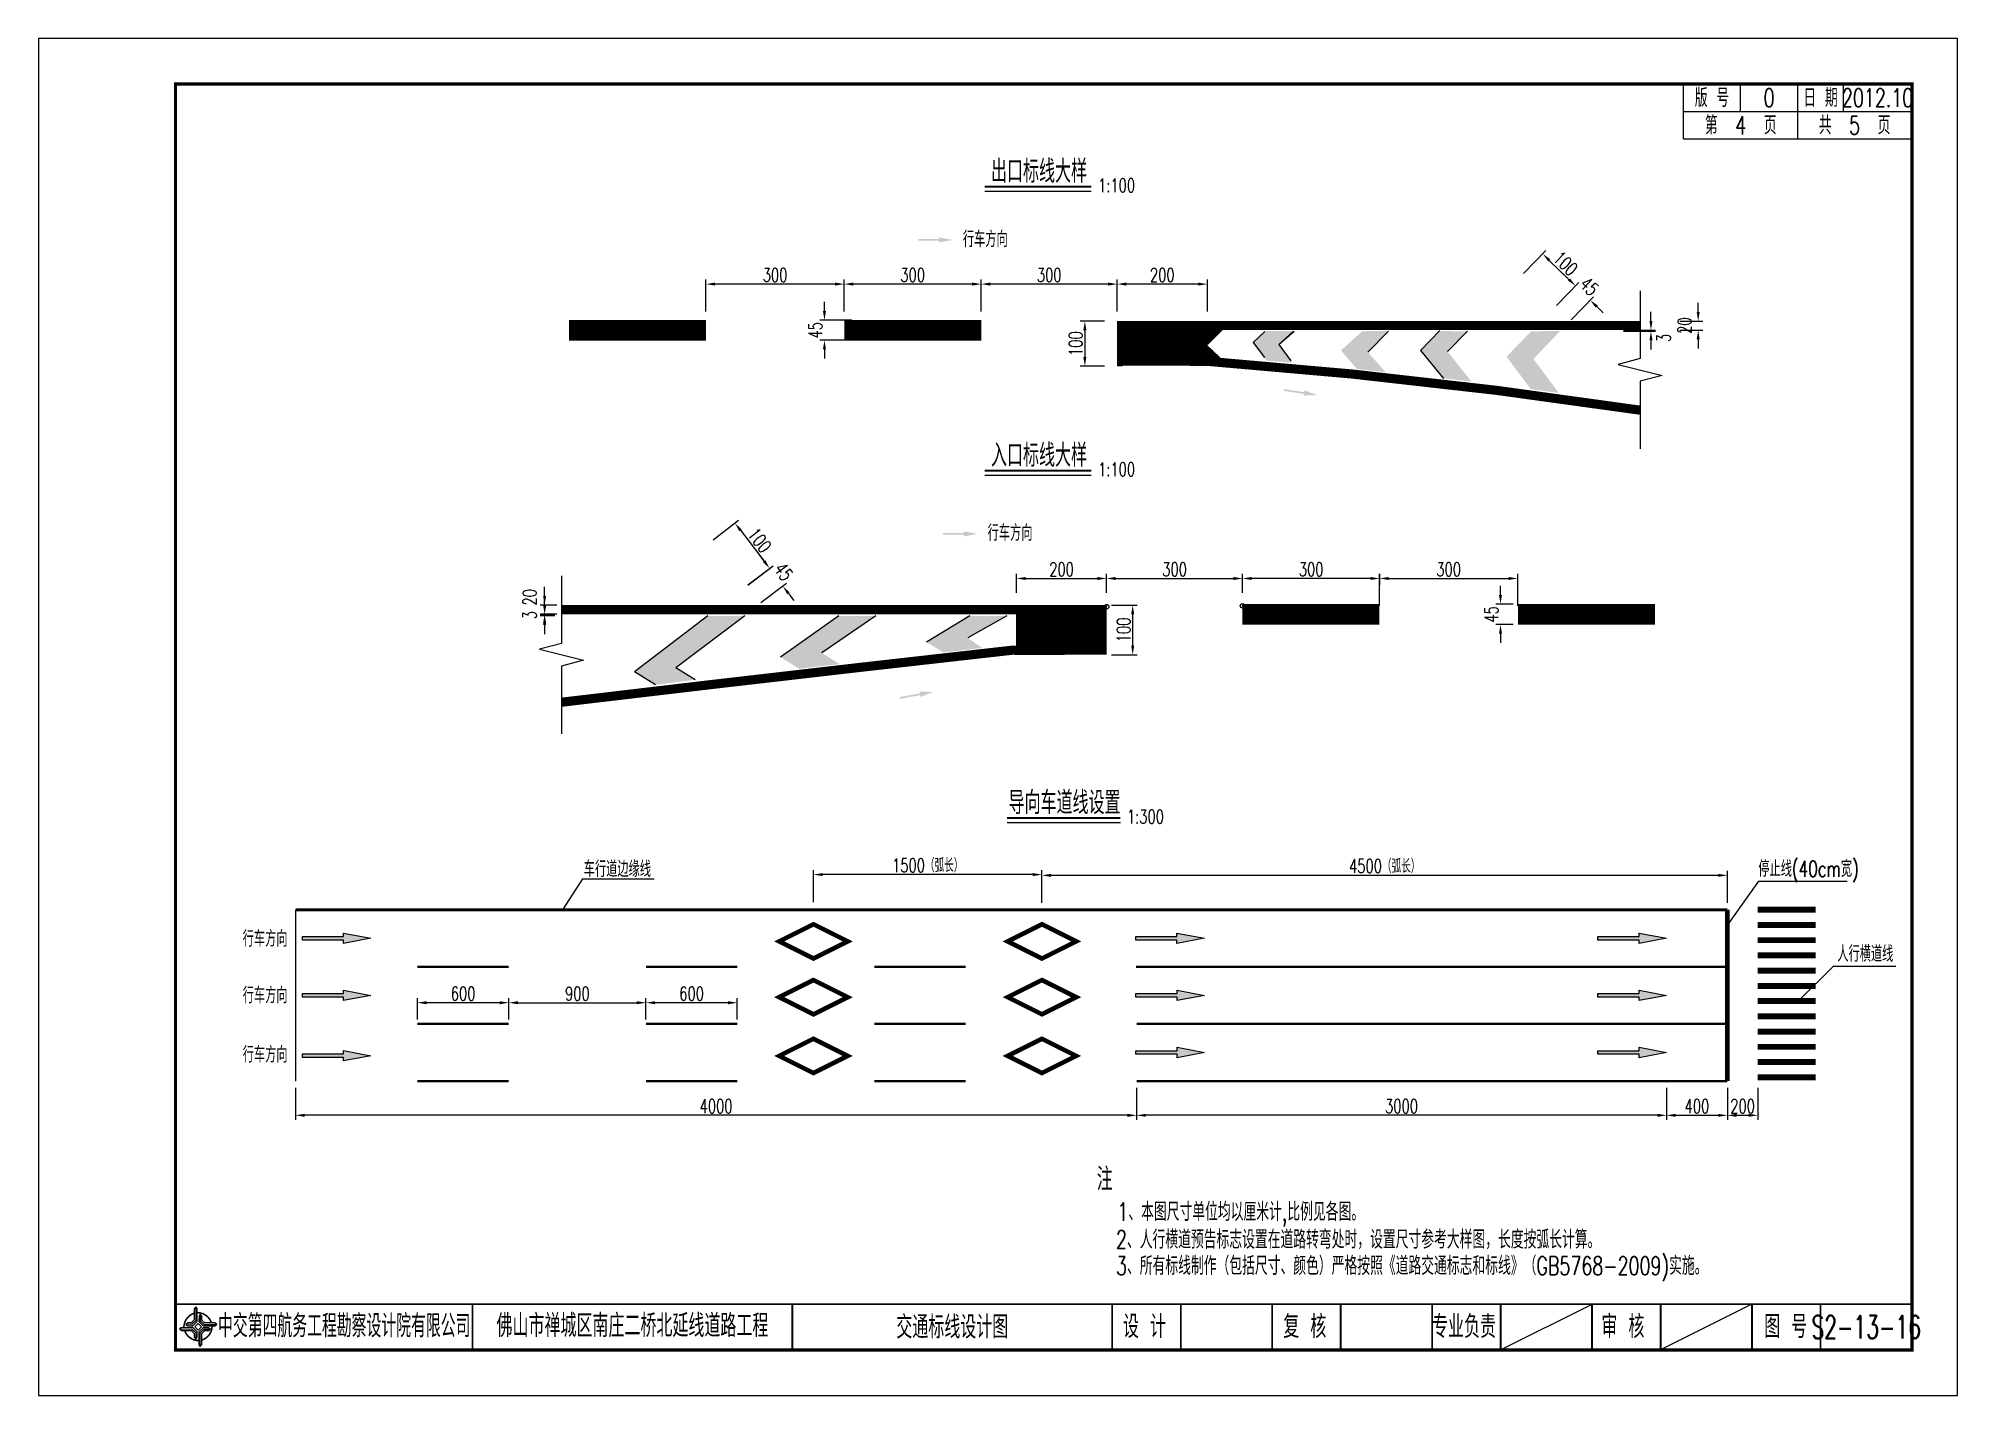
# Model space of a CAD drawing. Extents: x 2515 to 4615, y -2405 to -2108.
# Drawn here: x 3774.6 to 4194.6, y -2405.2 to -2108.2 of the extents above; entities that cross this region are included whole.
import ezdxf
from ezdxf.enums import TextEntityAlignment as Align

# ---------------------------------------------------------------- set-up
doc = ezdxf.new("R2010")
doc.units = 0
doc.header["$LTSCALE"] = 7
doc.header["$PDMODE"] = 32
doc.linetypes.add('ACAD_ISO03W100', pattern=[30, 12, -18])
doc.layers.get('0').update_dxf_attribs({"linetype": 'CONTINUOUS'})
doc.layers.get('Defpoints').update_dxf_attribs({"linetype": 'CONTINUOUS'})
for name, color, linetype in [('人行道线', 7, 'CONTINUOUS'), ('停止线', 134, 'CONTINUOUS'), ('同向车行道分界线', 134, 'ACAD_ISO03W100'), ('图框', 7, 'CONTINUOUS'), ('导向箭头', 134, 'CONTINUOUS'), ('导向箭头大样', 134, 'CONTINUOUS'), ('尺寸标注', 4, 'CONTINUOUS'), ('文字', 7, 'CONTINUOUS'), ('文字字符', 7, 'CONTINUOUS'), ('标注', 4, 'CONTINUOUS')]:
    doc.layers.add(name, color=color, linetype=linetype)
doc.styles.get("Standard").update_dxf_attribs({"font": 'simplex1.shx', "width": 0.7, "bigfont": 'hztxt.shx'})
doc.dimstyles.new('例：1：100', dxfattribs={"dimtxt": 3, "dimasz": 2, "dimexe": 1, "dimexo": 1, "dimgap": 0.5, "dimtad": 1, "dimlfac": 10, "dimrnd": 0.0095, "dimdsep": 46, "dimtxsty": 'Standard', "dimcen": 0.09, "dimclrt": 256, "dimadec": 0, "dimazin": 0, "dimtfac": 1, "dimtofl": 0, "dimtmove": 2, "dimatfit": 3, "dimfxl": 0, "dimtolj": 1, "dimtzin": 0, "dimarcsym": 0})
doc.dimstyles.new('例：1：300', dxfattribs={"dimtxt": 3, "dimasz": 2, "dimexe": 1, "dimexo": 1, "dimgap": 0.5, "dimtad": 1, "dimlfac": 30, "dimrnd": 0.0095, "dimdsep": 46, "dimtxsty": 'Standard', "dimcen": 0.09, "dimclrd": 256, "dimclre": 256, "dimclrt": 256, "dimadec": 0, "dimazin": 0, "dimtfac": 1, "dimtofl": 0, "dimtmove": 2, "dimatfit": 3, "dimfxl": 0, "dimtolj": 1, "dimtzin": 0, "dimarcsym": 0})

msp = doc.modelspace()

# ---------------------------------------------------------------- texts
at = {"layer": '图框'}
for s, height, width, p in [('版 号', 4, 0.7, (4140.8415, -2121.18876)), ('0', 4, 0.7, (4153.3415, -2121.18876)), ('日 期', 4, 0.7, (4164.5915, -2121.18876)), ('2012.10', 4, 0.7, (4177.0915, -2121.18876)), ('中交第四航务工程勘察设计院有限公司', 5, 0.65, (3841.52234, -2389.94031)), ('佛山市禅城区南庄二桥北延线道路工程', 5, 0.7, (3904.5915, -2389.87406)), ('设 计', 5, 0.7, (4016.63617, -2390.09417)), ('复 核', 5, 0.7, (4051.73099, -2390.09417)), ('专业负责', 5, 0.7, (4086.58173, -2390.09417)), ('审 核', 5, 0.7, (4121.35554, -2390.09417)), ('图 号', 5, 0.7, (4156.9747, -2390.09417))]:
    msp.add_text(s, height=height, dxfattribs=dict(at, width=width)).set_placement(p, align=Align.MIDDLE_CENTER)
at = {"layer": '文字', "width": 0.7}
for s, height, p in [('出口标线大样', 5, (3993.57163, -2137.28071)), ('1:100', 3, (4010.54544, -2140.34958)), ('入口标线大样', 5, (3993.57163, -2199.43059)), ('1:100', 3, (4010.54544, -2202.49947)), ('导向车道线设置', 5, (3999.15163, -2275.43434)), ('1:300', 3, (4016.85626, -2278.50321))]:
    msp.add_text(s, height=height, dxfattribs=at).set_placement(p, align=Align.MIDDLE_CENTER)
at = {"layer": '文字字符', "color": 7, "width": 0.7}
for s, p in [('行车方向', (3976.9218, -2153.87851)), ('行车方向', (3982.32546, -2218.14235)), ('车行道边缘线', (3893.94842, -2291.69699)), ('停止线(40cm宽)', (4150.9872, -2291.65137)), ('行车方向', (3819.31225, -2306.9484)), ('人行横道线', (4168.27062, -2310.25261)), ('行车方向', (3819.31225, -2319.33555)), ('行车方向', (3819.31225, -2332.31997))]:
    msp.add_text(s, height=3.5, dxfattribs=at).set_placement(p)
at = {"layer": '文字字符', "width": 0.7}
for s, height, p in [('注', 5, (4006.19448, -2360.3232)), ('1、本图尺寸单位均以厘米计,比例见各图。', 4, (4010.71332, -2366.95026)), ('2、人行横道预告标志设置在道路转弯处时，设置尺寸参考大样图，长度按弧长计算。', 4, (4010.41489, -2373.02955)), ('3、所有标线制作（包括尺寸、颜色）严格按照《道路交通标志和标线》（GB5768-2009)实施。', 4, (4010.41489, -2378.77825))]:
    msp.add_text(s, height=height, dxfattribs=at).set_placement(p)

# ---------------------------------------------------------------- blocks, each defined once
blk = doc.blocks.new('series')
at = {"width": 0.75}
for tag, height, p in [('页码', 4, (-35, -19)), ('图名', 5, (-220, -282)), ('图号', 5, (-20, -282))]:
    blk.add_attdef(tag, text='', height=height, dxfattribs=at).set_placement(p, align=Align.MIDDLE_CENTER)
blk = doc.blocks.new('tb')
at = {"lineweight": -3}
h = blk.add_hatch(color=256, dxfattribs=at)
h.paths.add_polyline_path([(-1.23, -0.13), (-3.78, -0.14), (-4.14, -0.41), (-1.4, -0.44), (-0.56, -1.24), (-0.54, -2.62), (-0.27, -2.2), (-0.26, -1.06)])
h.paths.add_polyline_path([(0.13, -1.08), (0.14, -3.86), (0.41, -4.26), (0.44, -1.24), (1.25, -0.43), (2.66, -0.43), (2.26, -0.16), (1.07, -0.15)])
h.paths.add_polyline_path([(1.08, 0.3), (3.62, 0.3), (4.02, 0.56), (1.25, 0.57), (0.43, 1.39), (0.43, 2.8), (0.16, 2.41), (0.15, 1.24)])
h.paths.add_polyline_path([(-0.28, 1.21), (-0.28, 3.99), (-0.56, 4.39), (-0.57, 1.41), (-1.38, 0.6), (-2.74, 0.56), (-2.33, 0.3), (-1.2, 0.29)])
for p, q in [((-0.56, 4.39), (-0.57, 1.41)), ((-1.38, 0.6), (-2.74, 0.56)), ((-0.57, 1.41), (-1.38, 0.6)), ((0.43, 2.8), (0.43, 1.39)), ((0.43, 1.39), (1.25, 0.57)), ((1.25, 0.57), (4.02, 0.56)), ((-4.14, -0.41), (-1.4, -0.44)), ((-1.4, -0.44), (-0.56, -1.24)), ((-0.56, -1.24), (-0.54, -2.62)), ((0.41, -4.26), (0.44, -1.24)), ((0.44, -1.24), (1.25, -0.43)), ((1.25, -0.43), (2.66, -0.43))]:
    blk.add_line(p, q, dxfattribs=at)
at = {"lineweight": -3, "flags": 128}
for points in [[(-0.9, 3.99), (-0.9, 1.58), (-1.53, 0.91), (-2.34, 0.91), (-2.74, 0.56), (-2.33, 0.3), (-1.2, 0.29), (-0.28, 1.21), (-0.28, 3.99), (-0.56, 4.39)], [(-0.04, 0.77), (0.68, 0.04), (-0.04, -0.69), (-0.77, 0.05)], [(3.62, 0.92), (1.43, 0.92), (0.77, 1.54), (0.77, 2.38), (0.43, 2.8), (0.16, 2.41), (0.15, 1.24), (1.08, 0.3), (3.62, 0.3), (4.02, 0.56)], [(-3.73, -0.76), (-1.54, -0.76), (-0.89, -1.39), (-0.89, -2.21), (-0.54, -2.62), (-0.27, -2.2), (-0.26, -1.06), (-1.23, -0.13), (-3.78, -0.14), (-4.14, -0.41)], [(0.75, -3.85), (0.75, -1.43), (1.4, -0.78), (2.26, -0.78), (2.66, -0.43), (2.26, -0.16), (1.07, -0.15), (0.13, -1.08), (0.14, -3.86), (0.41, -4.26)]]:
    blk.add_lwpolyline(points, close=True, dxfattribs=at)
at = {"lineweight": -3, "const_width": 0.35, "flags": 128}
for points in [[(-0.9, 3.02, 0.324167), (-3.16, -0.14)], [(2.88, 0.92, 0.324403), (-0.24, 3.15)], [(0.75, -2.86, 0.325418), (3.02, 0.26)], [(-2.98, -0.76, 0.322976), (0.14, -2.98)]]:
    blk.add_lwpolyline(points, format="xyb", dxfattribs=at)
blk = doc.blocks.new('*D70')
at = {"layer": 'Defpoints', "color": 0}
for p in [(4038.12, -2226.38), (4038.12, -2228.81), (4068.12, -2228.81)]:
    blk.add_point(p, dxfattribs=at)
at = {"layer": '尺寸标注', "color": 0, "lineweight": -2}
for p, q in [((4038.12, -2227.81), (4038.12, -2225.38)), ((4068.12, -2227.81), (4068.12, -2225.38)), ((4066.12, -2226.38), (4040.12, -2226.38))]:
    blk.add_line(p, q, dxfattribs=at)
at = {"layer": '尺寸标注', "color": 0}
for points in [[(4040.12, -2226.04), (4040.12, -2226.71), (4038.12, -2226.38)], [(4066.12, -2226.04), (4066.12, -2226.71), (4068.12, -2226.38)]]:
    blk.add_solid(points, dxfattribs=at)
at = {"layer": '尺寸标注', "insert": (4053.12, -2224.38), "char_height": 3, "attachment_point": 5}
blk.add_mtext('\\A1;300', dxfattribs=at)
blk = doc.blocks.new('*D71')
at = {"layer": 'Defpoints', "color": 0}
for p in [(4010.68, -2161.96), (4010.68, -2184.43), (4030.41, -2184.43)]:
    blk.add_point(p, dxfattribs=at)
at = {"layer": '尺寸标注', "color": 0, "lineweight": -2}
for p, q in [((4010.68, -2167.96), (4010.68, -2160.96)), ((4028.41, -2161.96), (4012.68, -2161.96)), ((4030.41, -2167.96), (4030.41, -2160.96))]:
    blk.add_line(p, q, dxfattribs=at)
at = {"layer": '尺寸标注', "color": 0}
for points in [[(4012.68, -2161.62), (4012.68, -2162.29), (4010.68, -2161.96)], [(4028.41, -2161.62), (4028.41, -2162.29), (4030.41, -2161.96)]]:
    blk.add_solid(points, dxfattribs=at)
at = {"layer": '尺寸标注', "insert": (4020.54, -2159.96), "char_height": 3, "attachment_point": 5}
blk.add_mtext('\\A1;200', dxfattribs=at)
blk = doc.blocks.new('*D72')
at = {"layer": 'Defpoints', "color": 0}
for p in [(3980.92, -2161.96), (3980.92, -2184.43), (4010.68, -2184.43)]:
    blk.add_point(p, dxfattribs=at)
at = {"layer": '尺寸标注', "color": 0, "lineweight": -2}
for p, q in [((3980.92, -2167.96), (3980.92, -2160.96)), ((4008.68, -2161.96), (3982.92, -2161.96)), ((4010.68, -2167.96), (4010.68, -2160.96))]:
    blk.add_line(p, q, dxfattribs=at)
at = {"layer": '尺寸标注', "color": 0}
for points in [[(3982.92, -2161.62), (3982.92, -2162.29), (3980.92, -2161.96)], [(4008.68, -2161.62), (4008.68, -2162.29), (4010.68, -2161.96)]]:
    blk.add_solid(points, dxfattribs=at)
at = {"layer": '尺寸标注', "insert": (3995.8, -2159.96), "char_height": 3, "attachment_point": 5}
blk.add_mtext('\\A1;300', dxfattribs=at)
blk = doc.blocks.new('*D73')
at = {"layer": 'Defpoints', "color": 0}
for p in [(3950.92, -2161.96), (3950.92, -2185.93), (3980.92, -2185.93)]:
    blk.add_point(p, dxfattribs=at)
at = {"layer": '尺寸标注', "color": 0, "lineweight": -2}
for p, q in [((3950.92, -2167.96), (3950.92, -2160.96)), ((3978.92, -2161.96), (3952.92, -2161.96)), ((3980.92, -2167.96), (3980.92, -2160.96))]:
    blk.add_line(p, q, dxfattribs=at)
at = {"layer": '尺寸标注', "color": 0}
for points in [[(3952.92, -2161.62), (3952.92, -2162.29), (3950.92, -2161.96)], [(3978.92, -2161.62), (3978.92, -2162.29), (3980.92, -2161.96)]]:
    blk.add_solid(points, dxfattribs=at)
at = {"layer": '尺寸标注', "insert": (3965.92, -2159.96), "char_height": 3, "attachment_point": 5}
blk.add_mtext('\\A1;300', dxfattribs=at)
blk = doc.blocks.new('*D74')
at = {"layer": 'Defpoints', "color": 0}
for p in [(3920.68, -2161.96), (3920.68, -2188.12), (3950.92, -2185.93)]:
    blk.add_point(p, dxfattribs=at)
at = {"layer": '尺寸标注', "color": 0, "lineweight": -2}
for p, q in [((3920.68, -2167.96), (3920.68, -2160.96)), ((3948.92, -2161.96), (3922.68, -2161.96)), ((3950.92, -2167.96), (3950.92, -2160.96))]:
    blk.add_line(p, q, dxfattribs=at)
at = {"layer": '尺寸标注', "color": 0}
for points in [[(3922.68, -2161.62), (3922.68, -2162.29), (3920.68, -2161.96)], [(3948.92, -2161.62), (3948.92, -2162.29), (3950.92, -2161.96)]]:
    blk.add_solid(points, dxfattribs=at)
at = {"layer": '尺寸标注', "insert": (3935.8, -2159.96), "char_height": 3, "attachment_point": 5}
blk.add_mtext('\\A1;300', dxfattribs=at)
blk = doc.blocks.new('*D75')
at = {"layer": 'Defpoints', "color": 0}
for p in [(3974.87, -2169.85), (3946.61, -2174.26), (3975.6, -2174.26)]:
    blk.add_point(p, dxfattribs=at)
at = {"layer": '尺寸标注', "color": 0, "lineweight": -2}
for p, q in [((3946.61, -2167.85), (3946.61, -2165.85)), ((3952.61, -2169.85), (3945.61, -2169.85)), ((3952.61, -2174.26), (3945.61, -2174.26)), ((3946.61, -2176.26), (3946.61, -2178.26))]:
    blk.add_line(p, q, dxfattribs=at)
at = {"layer": '尺寸标注', "color": 0}
for points in [[(3946.28, -2167.85), (3946.95, -2167.85), (3946.61, -2169.85)], [(3946.28, -2176.26), (3946.95, -2176.26), (3946.61, -2174.26)]]:
    blk.add_solid(points, dxfattribs=at)
at = {"layer": '尺寸标注', "insert": (3944.61, -2172.06), "char_height": 3, "attachment_point": 5, "rotation": 90}
blk.add_mtext('\\A1;45', dxfattribs=at)
blk = doc.blocks.new('*D76')
at = {"layer": 'Defpoints', "color": 0}
for p in [(4008.92, -2170.06), (4003.6, -2179.92), (4008.92, -2179.92)]:
    blk.add_point(p, dxfattribs=at)
at = {"layer": '尺寸标注', "color": 0, "lineweight": -2}
for p, q in [((4007.92, -2170.06), (4002.6, -2170.06)), ((4003.6, -2172.06), (4003.6, -2177.92)), ((4007.92, -2179.92), (4002.6, -2179.92))]:
    blk.add_line(p, q, dxfattribs=at)
at = {"layer": '尺寸标注', "color": 0}
for points in [[(4003.26, -2172.06), (4003.93, -2172.06), (4003.6, -2170.06)], [(4003.26, -2177.92), (4003.93, -2177.92), (4003.6, -2179.92)]]:
    blk.add_solid(points, dxfattribs=at)
at = {"layer": '尺寸标注', "insert": (4001.6, -2174.99), "char_height": 3, "attachment_point": 5, "rotation": 90}
blk.add_mtext('\\A1;100', dxfattribs=at)
blk = doc.blocks.new('*D77')
at = {"layer": 'Defpoints', "color": 0}
for p in [(4132.79, -2170.04), (4137.82, -2170.04), (4132.79, -2172.04)]:
    blk.add_point(p, dxfattribs=at)
at = {"layer": '尺寸标注', "color": 0, "lineweight": -2}
for p, q in [((4137.82, -2168.04), (4137.82, -2166.04)), ((4133.79, -2170.04), (4138.82, -2170.04)), ((4133.79, -2172.04), (4138.82, -2172.04)), ((4137.82, -2174.04), (4137.82, -2176.04))]:
    blk.add_line(p, q, dxfattribs=at)
at = {"layer": '尺寸标注', "color": 0}
for points in [[(4137.49, -2168.04), (4138.16, -2168.04), (4137.82, -2170.04)], [(4137.49, -2174.04), (4138.16, -2174.04), (4137.82, -2172.04)]]:
    blk.add_solid(points, dxfattribs=at)
at = {"layer": '尺寸标注', "insert": (4134.86, -2171.04), "char_height": 3, "attachment_point": 5, "rotation": 90}
blk.add_mtext('\\A1;20', dxfattribs=at)
blk = doc.blocks.new('*D78')
at = {"layer": 'Defpoints', "color": 0}
for p in [(4130.87, -2320.68), (4144.21, -2320.68), (4144.21, -2343.85)]:
    blk.add_point(p, dxfattribs=at)
at = {"layer": '尺寸标注', "lineweight": -2}
for p, q in [((4130.87, -2337.85), (4130.87, -2344.85)), ((4144.21, -2337.85), (4144.21, -2344.85)), ((4132.87, -2343.85), (4142.21, -2343.85))]:
    blk.add_line(p, q, dxfattribs=at)
at = {"layer": '尺寸标注'}
for points in [[(4132.87, -2343.52), (4132.87, -2344.19), (4130.87, -2343.85)], [(4142.21, -2343.52), (4142.21, -2344.19), (4144.21, -2343.85)]]:
    blk.add_solid(points, dxfattribs=at)
at = {"layer": '尺寸标注', "insert": (4137.54, -2341.85), "char_height": 3, "attachment_point": 5}
blk.add_mtext('\\A1;400', dxfattribs=at)
blk = doc.blocks.new('*D79')
at = {"layer": 'Defpoints', "color": 0}
for p in [(4130.87, -2320.68), (4014.93, -2323.86), (4014.93, -2343.85)]:
    blk.add_point(p, dxfattribs=at)
at = {"layer": '尺寸标注', "lineweight": -2}
for p, q in [((4014.93, -2337.85), (4014.93, -2344.85)), ((4130.87, -2337.85), (4130.87, -2344.85)), ((4128.87, -2343.85), (4016.93, -2343.85))]:
    blk.add_line(p, q, dxfattribs=at)
at = {"layer": '尺寸标注'}
for points in [[(4016.93, -2343.52), (4016.93, -2344.19), (4014.93, -2343.85)], [(4128.87, -2343.52), (4128.87, -2344.19), (4130.87, -2343.85)]]:
    blk.add_solid(points, dxfattribs=at)
at = {"layer": '尺寸标注', "insert": (4072.9, -2341.85), "char_height": 3, "attachment_point": 5}
blk.add_mtext('\\A1;3000', dxfattribs=at)
blk = doc.blocks.new('*D80')
at = {"layer": 'Defpoints', "color": 0}
for p in [(4014.93, -2323.86), (3830.87, -2333.56), (3830.87, -2343.85)]:
    blk.add_point(p, dxfattribs=at)
at = {"layer": '尺寸标注', "lineweight": -2}
for p, q in [((3830.87, -2337.85), (3830.87, -2344.85)), ((4014.93, -2337.85), (4014.93, -2344.85)), ((4012.93, -2343.85), (3832.87, -2343.85))]:
    blk.add_line(p, q, dxfattribs=at)
at = {"layer": '尺寸标注'}
for points in [[(3832.87, -2343.52), (3832.87, -2344.19), (3830.87, -2343.85)], [(4012.93, -2343.52), (4012.93, -2344.19), (4014.93, -2343.85)]]:
    blk.add_solid(points, dxfattribs=at)
at = {"layer": '尺寸标注', "insert": (3922.9, -2341.85), "char_height": 3, "attachment_point": 5}
blk.add_mtext('\\A1;4000', dxfattribs=at)
blk = doc.blocks.new('*D81')
at = {"layer": 'Defpoints', "color": 0}
for p in [(3907.54, -2319.21), (3877.54, -2323.86), (3907.54, -2323.86)]:
    blk.add_point(p, dxfattribs=at)
at = {"layer": '尺寸标注', "lineweight": -2}
for p, q in [((3877.54, -2322.86), (3877.54, -2318.21)), ((3907.54, -2322.86), (3907.54, -2318.21)), ((3879.54, -2319.21), (3905.54, -2319.21))]:
    blk.add_line(p, q, dxfattribs=at)
at = {"layer": '尺寸标注'}
for points in [[(3879.54, -2318.88), (3879.54, -2319.55), (3877.54, -2319.21)], [(3905.54, -2318.88), (3905.54, -2319.55), (3907.54, -2319.21)]]:
    blk.add_solid(points, dxfattribs=at)
at = {"layer": '尺寸标注', "insert": (3892.54, -2317.21), "char_height": 3, "attachment_point": 5}
blk.add_mtext('\\A1;900', dxfattribs=at)
blk = doc.blocks.new('*D82')
at = {"layer": 'Defpoints', "color": 0}
for p in [(3857.54, -2319.21), (3857.54, -2323.86), (3877.54, -2323.86)]:
    blk.add_point(p, dxfattribs=at)
at = {"layer": '尺寸标注', "lineweight": -2}
for p, q in [((3857.54, -2322.86), (3857.54, -2318.21)), ((3877.54, -2322.86), (3877.54, -2318.21)), ((3875.54, -2319.21), (3859.54, -2319.21))]:
    blk.add_line(p, q, dxfattribs=at)
at = {"layer": '尺寸标注'}
for points in [[(3859.54, -2318.88), (3859.54, -2319.55), (3857.54, -2319.21)], [(3875.54, -2318.88), (3875.54, -2319.55), (3877.54, -2319.21)]]:
    blk.add_solid(points, dxfattribs=at)
at = {"layer": '尺寸标注', "insert": (3867.54, -2317.21), "char_height": 3, "attachment_point": 5}
blk.add_mtext('\\A1;600', dxfattribs=at)
blk = doc.blocks.new('*D83')
at = {"layer": 'Defpoints', "color": 0}
for p in [(4008.36, -2226.38), (3988.63, -2230.54), (4008.36, -2230.54)]:
    blk.add_point(p, dxfattribs=at)
at = {"layer": '尺寸标注', "color": 0, "lineweight": -2}
for p, q in [((3988.63, -2229.54), (3988.63, -2225.38)), ((4008.36, -2229.54), (4008.36, -2225.38)), ((3990.63, -2226.38), (4006.36, -2226.38))]:
    blk.add_line(p, q, dxfattribs=at)
at = {"layer": '尺寸标注', "color": 0}
for points in [[(3990.63, -2226.04), (3990.63, -2226.71), (3988.63, -2226.38)], [(4006.36, -2226.04), (4006.36, -2226.71), (4008.36, -2226.38)]]:
    blk.add_solid(points, dxfattribs=at)
at = {"layer": '尺寸标注', "insert": (3998.5, -2224.38), "char_height": 3, "attachment_point": 5}
blk.add_mtext('\\A1;200', dxfattribs=at)
blk = doc.blocks.new('*D84')
at = {"layer": 'Defpoints', "color": 0}
for p in [(4038.12, -2226.38), (4008.36, -2230.54), (4038.12, -2230.54)]:
    blk.add_point(p, dxfattribs=at)
at = {"layer": '尺寸标注', "color": 0, "lineweight": -2}
for p, q in [((4008.36, -2229.54), (4008.36, -2225.38)), ((4038.12, -2229.54), (4038.12, -2225.38)), ((4010.36, -2226.38), (4036.12, -2226.38))]:
    blk.add_line(p, q, dxfattribs=at)
at = {"layer": '尺寸标注', "color": 0}
for points in [[(4010.36, -2226.04), (4010.36, -2226.71), (4008.36, -2226.38)], [(4036.12, -2226.04), (4036.12, -2226.71), (4038.12, -2226.38)]]:
    blk.add_solid(points, dxfattribs=at)
at = {"layer": '尺寸标注', "insert": (4023.24, -2224.38), "char_height": 3, "attachment_point": 5}
blk.add_mtext('\\A1;300', dxfattribs=at)
blk = doc.blocks.new('*D85')
at = {"layer": 'Defpoints', "color": 0}
for p in [(3888.63, -2234.26), (3885.38, -2234.56), (3888.63, -2234.56)]:
    blk.add_point(p, dxfattribs=at)
at = {"layer": '尺寸标注', "color": 0, "lineweight": -2}
for p, q in [((3887.63, -2234.26), (3884.38, -2234.26)), ((3885.38, -2232.26), (3885.38, -2230.26)), ((3887.63, -2234.56), (3884.38, -2234.56)), ((3885.38, -2236.56), (3885.38, -2238.56))]:
    blk.add_line(p, q, dxfattribs=at)
at = {"layer": '尺寸标注', "color": 0}
for points in [[(3885.05, -2232.26), (3885.72, -2232.26), (3885.38, -2234.26)], [(3885.05, -2236.56), (3885.72, -2236.56), (3885.38, -2234.56)]]:
    blk.add_solid(points, dxfattribs=at)
at = {"layer": '尺寸标注', "insert": (3882.13, -2234.41), "char_height": 3, "attachment_point": 5, "rotation": 90}
blk.add_mtext('\\A1;3', dxfattribs=at)
blk = doc.blocks.new('*D86')
at = {"layer": 'Defpoints', "color": 0}
for p in [(3934.63, -2224.19), (3900.51, -2234.56), (3908.12, -2244.49)]:
    blk.add_point(p, dxfattribs=at)
at = {"layer": '尺寸标注', "color": 0, "lineweight": -2}
for p, q in [((3922.25, -2217.91), (3927.81, -2213.65)), ((3928.23, -2215.84), (3933.41, -2222.61)), ((3929.86, -2227.84), (3935.42, -2223.58))]:
    blk.add_line(p, q, dxfattribs=at)
at = {"layer": '尺寸标注', "color": 0}
for points in [[(3928.5, -2215.64), (3927.97, -2216.05), (3927.02, -2214.26)], [(3933.68, -2222.4), (3933.15, -2222.81), (3934.63, -2224.19)]]:
    blk.add_solid(points, dxfattribs=at)
at = {"layer": '尺寸标注', "insert": (3932.41, -2218.01), "char_height": 3, "attachment_point": 5, "rotation": 307.4527}
blk.add_mtext('\\A1;100', dxfattribs=at)
blk = doc.blocks.new('*D87')
at = {"layer": 'Defpoints', "color": 0}
for p in [(3937.51, -2228.03), (3915.48, -2238.59), (3918.37, -2242.43)]:
    blk.add_point(p, dxfattribs=at)
at = {"layer": '尺寸标注', "color": 0, "lineweight": -2}
for p, q in [((3933.42, -2222.6), (3932.22, -2221)), ((3929.83, -2227.8), (3935.42, -2223.59)), ((3932.71, -2231.64), (3938.31, -2227.43)), ((3938.71, -2229.63), (3939.91, -2231.23))]:
    blk.add_line(p, q, dxfattribs=at)
at = {"layer": '尺寸标注', "color": 0}
for points in [[(3933.69, -2222.4), (3933.16, -2222.8), (3934.63, -2224.19)], [(3938.98, -2229.43), (3938.45, -2229.83), (3937.51, -2228.03)]]:
    blk.add_solid(points, dxfattribs=at)
at = {"layer": '尺寸标注', "insert": (3937.67, -2224.91), "char_height": 3, "attachment_point": 5, "rotation": 306.9442}
blk.add_mtext('\\A1;45', dxfattribs=at)
blk = doc.blocks.new('*D88')
at = {"layer": 'Defpoints', "color": 0}
for p in [(4094.56, -2231.98), (4098.36, -2231.98), (4098.36, -2236.48)]:
    blk.add_point(p, dxfattribs=at)
at = {"layer": '尺寸标注', "color": 0, "lineweight": -2}
for p, q in [((4094.56, -2229.98), (4094.56, -2227.98)), ((4097.36, -2231.98), (4093.56, -2231.98)), ((4097.36, -2236.48), (4093.56, -2236.48)), ((4094.56, -2238.48), (4094.56, -2240.48))]:
    blk.add_line(p, q, dxfattribs=at)
at = {"layer": '尺寸标注', "color": 0}
for points in [[(4094.22, -2229.98), (4094.89, -2229.98), (4094.56, -2231.98)], [(4094.22, -2238.48), (4094.89, -2238.48), (4094.56, -2236.48)]]:
    blk.add_solid(points, dxfattribs=at)
at = {"layer": '尺寸标注', "insert": (4092.56, -2234.23), "char_height": 3, "attachment_point": 5, "rotation": 90}
blk.add_mtext('\\A1;45', dxfattribs=at)
blk = doc.blocks.new('*D89')
at = {"layer": 'Defpoints', "color": 0}
for p in [(4098.36, -2226.38), (4068.07, -2234.23), (4098.36, -2234.23)]:
    blk.add_point(p, dxfattribs=at)
at = {"layer": '尺寸标注', "color": 0, "lineweight": -2}
for p, q in [((4068.07, -2232.38), (4068.07, -2225.38)), ((4098.36, -2232.38), (4098.36, -2225.38)), ((4070.07, -2226.38), (4096.36, -2226.38))]:
    blk.add_line(p, q, dxfattribs=at)
at = {"layer": '尺寸标注', "color": 0}
for points in [[(4070.07, -2226.04), (4070.07, -2226.71), (4068.07, -2226.38)], [(4096.36, -2226.04), (4096.36, -2226.71), (4098.36, -2226.38)]]:
    blk.add_solid(points, dxfattribs=at)
at = {"layer": '尺寸标注', "insert": (4083.21, -2224.38), "char_height": 3, "attachment_point": 5}
blk.add_mtext('\\A1;300', dxfattribs=at)
blk = doc.blocks.new('*D90')
at = {"layer": 'Defpoints', "color": 0}
for p in [(3885.37, -2232.21), (3889.06, -2232.21), (3889.06, -2234.2)]:
    blk.add_point(p, dxfattribs=at)
at = {"layer": '尺寸标注', "color": 0, "lineweight": -2}
for p, q in [((3885.37, -2230.21), (3885.37, -2228.21)), ((3888.06, -2232.21), (3884.37, -2232.21)), ((3888.06, -2234.2), (3884.37, -2234.2)), ((3885.37, -2236.2), (3885.37, -2238.2))]:
    blk.add_line(p, q, dxfattribs=at)
at = {"layer": '尺寸标注', "color": 0}
for points in [[(3885.04, -2230.21), (3885.71, -2230.21), (3885.37, -2232.21)], [(3885.04, -2236.2), (3885.71, -2236.2), (3885.37, -2234.2)]]:
    blk.add_solid(points, dxfattribs=at)
at = {"layer": '尺寸标注', "insert": (3882.12, -2230.49), "char_height": 3, "attachment_point": 5, "rotation": 90}
blk.add_mtext('\\A1;20', dxfattribs=at)
blk = doc.blocks.new('*D91')
at = {"layer": 'Defpoints', "color": 0}
for p in [(4103.81, -2155.36), (4091.12, -2168.38), (4098.28, -2175.36)]:
    blk.add_point(p, dxfattribs=at)
at = {"layer": '尺寸标注', "color": 0, "lineweight": -2}
for p, q in [((4099.62, -2159.66), (4104.5, -2154.64)), ((4109.54, -2160.94), (4105.24, -2156.76)), ((4106.78, -2166.64), (4111.67, -2161.62))]:
    blk.add_line(p, q, dxfattribs=at)
at = {"layer": '尺寸标注', "color": 0}
for points in [[(4105.47, -2156.52), (4105.01, -2157), (4103.81, -2155.36)], [(4109.77, -2160.71), (4109.3, -2161.18), (4110.97, -2162.34)]]:
    blk.add_solid(points, dxfattribs=at)
at = {"layer": '尺寸标注', "insert": (4108.78, -2157.42), "char_height": 3, "attachment_point": 5, "rotation": 315.7402}
blk.add_mtext('\\A1;100', dxfattribs=at)
blk = doc.blocks.new('*D92')
at = {"layer": 'Defpoints', "color": 0}
for p in [(4110.97, -2162.34), (4105.09, -2168.37), (4108.31, -2171.51)]:
    blk.add_point(p, dxfattribs=at)
at = {"layer": '尺寸标注', "color": 0, "lineweight": -2}
for p, q in [((4106.78, -2166.64), (4111.67, -2161.62)), ((4109.54, -2160.94), (4108.1, -2159.55)), ((4110, -2169.78), (4114.89, -2164.76)), ((4115.62, -2166.88), (4117.06, -2168.27))]:
    blk.add_line(p, q, dxfattribs=at)
at = {"layer": '尺寸标注', "color": 0}
for points in [[(4109.77, -2160.71), (4109.3, -2161.18), (4110.97, -2162.34)], [(4115.86, -2166.64), (4115.39, -2167.11), (4114.19, -2165.48)]]:
    blk.add_solid(points, dxfattribs=at)
at = {"layer": '尺寸标注', "insert": (4113.97, -2162.48), "char_height": 3, "attachment_point": 5, "rotation": 315.7402}
blk.add_mtext('\\A1;45', dxfattribs=at)
blk = doc.blocks.new('*D93')
at = {"layer": 'Defpoints', "color": 0}
for p in [(4102.01, -2172.04), (4102.01, -2172.27), (4127.48, -2172.04)]:
    blk.add_point(p, dxfattribs=at)
at = {"layer": '尺寸标注', "color": 0, "lineweight": -2}
for p, q in [((4127.48, -2170.04), (4127.48, -2168.04)), ((4121.48, -2172.04), (4128.48, -2172.04)), ((4121.48, -2172.27), (4128.48, -2172.27)), ((4127.48, -2174.27), (4127.48, -2176.27))]:
    blk.add_line(p, q, dxfattribs=at)
at = {"layer": '尺寸标注', "color": 0}
for points in [[(4127.15, -2170.04), (4127.82, -2170.04), (4127.48, -2172.04)], [(4127.15, -2174.27), (4127.82, -2174.27), (4127.48, -2172.27)]]:
    blk.add_solid(points, dxfattribs=at)
at = {"layer": '尺寸标注', "insert": (4130.29, -2173.76), "char_height": 3, "attachment_point": 5, "rotation": 90}
blk.add_mtext('\\A1;3', dxfattribs=at)
blk = doc.blocks.new('*D94')
at = {"layer": 'Defpoints', "color": 0}
for p in [(4008.4, -2232.19), (4014.07, -2232.19), (4008.4, -2243.07)]:
    blk.add_point(p, dxfattribs=at)
at = {"layer": '尺寸标注', "color": 0, "lineweight": -2}
for p, q in [((4009.4, -2232.19), (4015.07, -2232.19)), ((4014.07, -2241.07), (4014.07, -2234.19)), ((4009.4, -2243.07), (4015.07, -2243.07))]:
    blk.add_line(p, q, dxfattribs=at)
at = {"layer": '尺寸标注', "color": 0}
for points in [[(4013.74, -2234.19), (4014.4, -2234.19), (4014.07, -2232.19)], [(4013.74, -2241.07), (4014.4, -2241.07), (4014.07, -2243.07)]]:
    blk.add_solid(points, dxfattribs=at)
at = {"layer": '尺寸标注', "insert": (4012.07, -2237.63), "char_height": 3, "attachment_point": 5, "rotation": 90}
blk.add_mtext('\\A1;100', dxfattribs=at)
blk = doc.blocks.new('123')
at = {"layer": '图框'}
blk.add_lwpolyline([(2934.59, -2405.19), (2934.59, -2108.19), (2514.59, -2108.19), (2514.59, -2405.19)], close=True, dxfattribs=at)
blk = doc.blocks.new('*D142')
at = {"layer": 'Defpoints', "color": 0}
for p in [(3907.54, -2319.21), (3907.54, -2323.86), (3927.54, -2323.86)]:
    blk.add_point(p, dxfattribs=at)
at = {"layer": '尺寸标注', "lineweight": -2}
for p, q in [((3907.54, -2322.86), (3907.54, -2318.21)), ((3927.54, -2322.86), (3927.54, -2318.21)), ((3925.54, -2319.21), (3909.54, -2319.21))]:
    blk.add_line(p, q, dxfattribs=at)
at = {"layer": '尺寸标注'}
for points in [[(3909.54, -2318.88), (3909.54, -2319.55), (3907.54, -2319.21)], [(3925.54, -2318.88), (3925.54, -2319.55), (3927.54, -2319.21)]]:
    blk.add_solid(points, dxfattribs=at)
at = {"layer": '尺寸标注', "insert": (3917.54, -2317.21), "char_height": 3, "attachment_point": 5}
blk.add_mtext('\\A1;600', dxfattribs=at)
blk = doc.blocks.new('*D143')
at = {"layer": 'Defpoints', "color": 0}
for p in [(3994.21, -2291.34), (3994.21, -2298.86), (4144.21, -2298.86)]:
    blk.add_point(p, dxfattribs=at)
at = {"layer": '尺寸标注', "lineweight": -2}
for p, q in [((3994.21, -2297.34), (3994.21, -2290.34)), ((4142.21, -2291.34), (3996.21, -2291.34)), ((4144.21, -2297.34), (4144.21, -2290.34))]:
    blk.add_line(p, q, dxfattribs=at)
at = {"layer": '尺寸标注'}
for points in [[(3996.21, -2291.01), (3996.21, -2291.68), (3994.21, -2291.34)], [(4142.21, -2291.01), (4142.21, -2291.68), (4144.21, -2291.34)]]:
    blk.add_solid(points, dxfattribs=at)
at = {"layer": '尺寸标注', "insert": (4069.21, -2289.34), "char_height": 3, "attachment_point": 5}
blk.add_mtext('\\A1;4500（弧长）', dxfattribs=at)
blk = doc.blocks.new('*D144')
at = {"layer": 'Defpoints', "color": 0}
for p in [(3944.21, -2291.18), (3944.21, -2298.86), (3994.21, -2298.86)]:
    blk.add_point(p, dxfattribs=at)
at = {"layer": '尺寸标注', "lineweight": -2}
for p, q in [((3944.21, -2297.18), (3944.21, -2290.18)), ((3992.21, -2291.18), (3946.21, -2291.18)), ((3994.21, -2297.18), (3994.21, -2290.18))]:
    blk.add_line(p, q, dxfattribs=at)
at = {"layer": '尺寸标注'}
for points in [[(3946.21, -2290.84), (3946.21, -2291.51), (3944.21, -2291.18)], [(3992.21, -2290.84), (3992.21, -2291.51), (3994.21, -2291.18)]]:
    blk.add_solid(points, dxfattribs=at)
at = {"layer": '尺寸标注', "insert": (3969.21, -2289.18), "char_height": 3, "attachment_point": 5}
blk.add_mtext('\\A1;1500（弧长）', dxfattribs=at)
blk = doc.blocks.new('*D145')
at = {"layer": 'Defpoints', "color": 0}
for p in [(4144.21, -2334.92), (4150.87, -2335.53), (4150.87, -2343.85)]:
    blk.add_point(p, dxfattribs=at)
at = {"layer": '尺寸标注', "lineweight": -2}
for p, q in [((4144.21, -2337.85), (4144.21, -2344.85)), ((4150.87, -2337.85), (4150.87, -2344.85)), ((4146.21, -2343.85), (4148.87, -2343.85))]:
    blk.add_line(p, q, dxfattribs=at)
at = {"layer": '尺寸标注'}
for points in [[(4146.21, -2343.52), (4146.21, -2344.19), (4144.21, -2343.85)], [(4148.87, -2343.52), (4148.87, -2344.19), (4150.87, -2343.85)]]:
    blk.add_solid(points, dxfattribs=at)
at = {"layer": '尺寸标注', "insert": (4147.54, -2341.85), "char_height": 3, "attachment_point": 5}
blk.add_mtext('\\A1;200', dxfattribs=at)

# ---------------------------------------------------------------- dimensions: what is measured, and where the dimension line sits
at = {"layer": '尺寸标注'}
for p1, p2, distance, picture, middle in [((4098.27769, -2175.36188), (4091.11586, -2168.38275), -18.18289, '*D91', (4108.78267, -2157.41767)), ((3980.92107, -2185.92784), (3950.92107, -2185.92784), -23.97153, '*D73', (3965.92107, -2159.95631)), ((4108.31274, -2171.51192), (4105.08992, -2168.37132), -8.42203, '*D92', (4113.97499, -2162.47754))]:
    dim = msp.add_aligned_dim(p1=p1, p2=p2, distance=distance, dimstyle='例：1：100', dxfattribs=at)
    dim.commit()
    dim.dimension.update_dxf_attribs({"geometry": picture, "text_midpoint": middle})
for base, p1, p2, text, dimstyle, picture, middle in [((3920.676, -2161.95631), (3950.92107, -2185.92784), (3920.676, -2188.11515), '300', '例：1：100', '*D74', (3935.79853, -2159.95631)), ((4008.36198, -2226.37712), (3988.62878, -2230.54448), (4008.36198, -2230.54448), '200', '例：1：100', '*D83', (3998.49538, -2224.37712)), ((4038.11691, -2226.37712), (4008.36198, -2230.54448), (4038.11691, -2230.54448), '300', '例：1：100', '*D84', (4023.23944, -2224.37712)), ((4038.11691, -2226.37712), (4068.11691, -2228.8108), (4038.11691, -2228.8108), '300', '例：1：100', '*D70', (4053.11691, -2224.37712)), ((4098.36198, -2226.37712), (4068.06569, -2234.23178), (4098.36198, -2234.23178), '300', '例：1：100', '*D89', (4083.21383, -2224.37712)), ((3944.20503, -2291.17692), (3994.20503, -2298.86152), (3944.20503, -2298.86152), '<>（弧长）', '例：1：300', '*D144', (3969.20503, -2289.17692)), ((3994.20503, -2291.34359), (4144.20503, -2298.86152), (3994.20503, -2298.86152), '<>（弧长）', '例：1：300', '*D143', (4069.20503, -2289.34359)), ((4014.92608, -2343.85259), (4130.87169, -2320.67815), (4014.92608, -2323.86152), '3000', '例：1：300', '*D79', (4072.89889, -2341.85259)), ((3830.87169, -2343.85259), (4014.92608, -2323.86152), (3830.87169, -2333.56052), '4000', '例：1：300', '*D80', (3922.89889, -2341.85259)), ((4150.87163, -2343.85259), (4144.20503, -2334.92214), (4150.87163, -2335.52782), '200', '例：1：300', '*D145', (4147.53833, -2341.85259))]:
    dim = msp.add_linear_dim(base=base, p1=p1, p2=p2, text=text, dimstyle=dimstyle, dxfattribs=at)
    dim.commit()
    dim.dimension.update_dxf_attribs({"geometry": picture, "text_midpoint": middle})
for p1, p2, distance, text, picture, middle in [((4010.676, -2184.42784), (3980.92107, -2184.42784), -22.47153, '300', '*D72', (3995.79853, -2159.95631)), ((4030.4092, -2184.42784), (4010.676, -2184.42784), -22.47153, '200', '*D71', (4020.5426, -2159.95631)), ((4008.91919, -2170.0555), (4008.91919, -2179.9223), -5.32103, '100', '*D76', (4001.59816, -2174.9889)), ((3900.51327, -2234.55877), (3908.1242, -2244.49449), 33.38493, '100', '*D86', (3932.40924, -2218.00881))]:
    dim = msp.add_aligned_dim(p1=p1, p2=p2, distance=distance, text=text, dimstyle='例：1：100', dxfattribs=at)
    dim.commit()
    dim.dimension.update_dxf_attribs({"geometry": picture, "text_midpoint": middle})
for base, p1, p2, text, picture, middle in [((3946.61278, -2174.2608), (3974.86572, -2169.85338), (3975.59747, -2174.2608), '45', '*D75', (3944.61278, -2172.05709)), ((4094.55695, -2231.98389), (4098.36067, -2236.48188), (4098.36067, -2231.98389), '45', '*D88', (4092.55695, -2234.23288)), ((4014.06934, -2232.19427), (4008.39995, -2243.07451), (4008.39995, -2232.19427), '100', '*D94', (4012.06934, -2237.63439))]:
    dim = msp.add_linear_dim(base=base, p1=p1, p2=p2, angle=90, text=text, dimstyle='例：1：100', dxfattribs=at)
    dim.commit()
    dim.dimension.update_dxf_attribs({"geometry": picture, "text_midpoint": middle})
dim = msp.add_linear_dim(base=(4137.82242, -2170.037), p1=(4132.79301, -2172.03673), p2=(4132.79301, -2170.037), angle=90, dimstyle='例：1：100', dxfattribs=at)
dim.commit()
dim.dimension.update_dxf_attribs({"geometry": '*D77', "text_midpoint": (4134.85855, -2171.03686), "dimtype": 161})
for base, p1, p2, text, picture, middle in [((4127.48261, -2172.03972), (4102.00516, -2172.2679), (4102.00516, -2172.03972), '3', '*D93', (4130.29384, -2173.76245)), ((3885.37241, -2232.20709), (3889.05713, -2234.20053), (3889.05713, -2232.20709), '20', '*D90', (3882.12241, -2230.49127))]:
    dim = msp.add_linear_dim(base=base, p1=p1, p2=p2, angle=90, text=text, dimstyle='例：1：100', dxfattribs=at)
    dim.commit()
    dim.dimension.update_dxf_attribs({"geometry": picture, "text_midpoint": middle, "dimtype": 160})
at = {"layer": '尺寸标注', "color": 7}
dim = msp.add_aligned_dim(p1=(3915.48122, -2238.59109), p2=(3918.36527, -2242.4261), distance=23.95367, text='45', dimstyle='例：1：100', dxfattribs=at)
dim.commit()
dim.dimension.update_dxf_attribs({"geometry": '*D87', "text_midpoint": (3937.66596, -2224.90947)})
at = {"layer": '尺寸标注'}
dim = msp.add_linear_dim(base=(3885.38212, -2234.55877), p1=(3888.62797, -2234.25877), p2=(3888.62797, -2234.55877), angle=90, dimstyle='例：1：100', dxfattribs=at)
dim.commit()
dim.dimension.update_dxf_attribs({"geometry": '*D85', "text_midpoint": (3882.13212, -2234.40877)})
for base, p1, p2, picture, middle in [((3857.53836, -2319.21309), (3877.53836, -2323.86152), (3857.53836, -2323.86152), '*D82', (3867.53836, -2317.21309)), ((3907.53836, -2319.21309), (3877.53836, -2323.86152), (3907.53836, -2323.86152), '*D81', (3892.53836, -2317.21309)), ((3907.53836, -2319.21309), (3927.53836, -2323.86152), (3907.53836, -2323.86152), '*D142', (3917.53836, -2317.21309)), ((4144.20503, -2343.85259), (4130.87169, -2320.67815), (4144.20503, -2320.67815), '*D78', (4137.53836, -2341.85259))]:
    dim = msp.add_linear_dim(base=base, p1=p1, p2=p2, dimstyle='例：1：300', dxfattribs=at)
    dim.commit()
    dim.dimension.update_dxf_attribs({"geometry": picture, "text_midpoint": middle})

# ---------------------------------------------------------------- hatches: boundary and pattern name
at = {"layer": '导向箭头'}
for points in [[(3841.35536, -2306.26248), (3841.35536, -2305.49581), (3832.35536, -2305.49581), (3832.35536, -2304.72914), (3841.35536, -2304.72914), (3841.35536, -2303.96248), (3847.35536, -2305.11248)], [(4023.76237, -2306.26248), (4023.76237, -2305.49581), (4014.76237, -2305.49581), (4014.76237, -2304.72914), (4023.76237, -2304.72914), (4023.76237, -2303.96248), (4029.76237, -2305.11248)], [(4124.86834, -2306.26248), (4124.86834, -2305.49581), (4115.86834, -2305.49581), (4115.86834, -2304.72914), (4124.86834, -2304.72914), (4124.86834, -2303.96248), (4130.86834, -2305.11248)], [(3841.35871, -2318.76152), (3841.35871, -2317.99485), (3832.35871, -2317.99485), (3832.35871, -2317.22819), (3841.35871, -2317.22819), (3841.35871, -2316.46152), (3847.35871, -2317.61152)], [(4023.76572, -2318.76152), (4023.76572, -2317.99485), (4014.76572, -2317.99485), (4014.76572, -2317.22819), (4023.76572, -2317.22819), (4023.76572, -2316.46152), (4029.76572, -2317.61152)], [(4124.87169, -2318.76152), (4124.87169, -2317.99485), (4115.87169, -2317.99485), (4115.87169, -2317.22819), (4124.87169, -2317.22819), (4124.87169, -2316.46152), (4130.87169, -2317.61152)], [(3841.35871, -2331.94939), (3841.35871, -2331.18272), (3832.35871, -2331.18272), (3832.35871, -2330.41605), (3841.35871, -2330.41605), (3841.35871, -2329.64939), (3847.35871, -2330.79939)], [(4023.76572, -2331.26056), (4023.76572, -2330.49389), (4014.76572, -2330.49389), (4014.76572, -2329.72723), (4023.76572, -2329.72723), (4023.76572, -2328.96056), (4029.76572, -2330.11056)], [(4124.87505, -2331.26056), (4124.87505, -2330.49389), (4115.87505, -2330.49389), (4115.87505, -2329.72723), (4124.87505, -2329.72723), (4124.87505, -2328.96056), (4130.87505, -2330.11056)]]:
    msp.add_hatch(color=7, dxfattribs=at).paths.add_polyline_path(points)
at = {"layer": '导向箭头大样', "linetype": 'Continuous'}
h = msp.add_hatch(dxfattribs=at)
h.set_pattern_fill('ANSI31', color=256, scale=4, style=0)
h.set_pattern_definition([(45, (3176.7815, -3053.9116), (-0.3535534, 0.3535534), [])])
h.paths.add_polyline_path([(4011.25083, -2171.03696), (4011.25083, -2178.83555, -0.000787763), (4030.4092, -2178.85043, -0.000170361), (4034.38869, -2179.26867), (4030.25427, -2175.31322), (4034.57161, -2171.03696)])
h = msp.add_hatch(dxfattribs=at)
h.set_pattern_fill('ANSI31', scale=0.04, style=0)
h.set_pattern_definition([(45, (3176.7815124, -3053.9116066), (-0.003535533906, 0.003535533906), [])])
h.paths.add_polyline_path([(4030.4092, -2178.85043, -0.000170361), (4034.38869, -2179.26867), (4030.25427, -2175.31322), (4034.57161, -2171.03696), (4011.25083, -2171.03696), (4011.25083, -2178.83555, -0.000787763)])
h = msp.add_hatch(dxfattribs=at)
h.set_pattern_fill('ANSI31', scale=0.04, style=0)
h.set_pattern_definition([(45, (3134.946661, -2652.4301933), (-0.003535533906, 0.003535533906), [])])
h.paths.add_polyline_path([(3988.62878, -2233.19358), (3988.62878, -2241.11718, -0.000787764), (4007.78715, -2241.07701), (4007.78715, -2233.19358)])
at = {"layer": '尺寸标注'}
for points in [[(3971.68063, -2152.86864), (3971.68063, -2152.48531), (3967.18063, -2152.48531), (3967.18063, -2152.10197), (3971.68063, -2152.10197), (3971.68063, -2151.71864), (3974.68063, -2152.29364)], [(4051.48355, -2186.36491), (4051.54026, -2185.9858), (4047.08978, -2185.32002), (4047.1465, -2184.9409), (4051.59697, -2185.60668), (4051.65369, -2185.22757), (4054.5356, -2186.24009)], [(3977.06627, -2217.19509), (3977.06627, -2216.81176), (3972.56627, -2216.81176), (3972.56627, -2216.42843), (3977.06627, -2216.42843), (3977.06627, -2216.04509), (3980.06627, -2216.62009)], [(3967.62945, -2252.29057), (3967.5621, -2251.9132), (3963.13211, -2252.7039), (3963.06475, -2252.32653), (3967.49474, -2251.53583), (3967.42739, -2251.15846), (3970.48175, -2251.19738)]]:
    msp.add_hatch(color=7, dxfattribs=at).paths.add_polyline_path(points)

# ---------------------------------------------------------------- linework, layer by layer
msp.add_line((4094.5915, -2395.18876), (4114.5915, -2385.18876))
at = {"const_width": 1.3}
for points in [[(4150.87163, -2298.86152), (4163.53884, -2298.86152)], [(4150.87163, -2302.19482), (4163.53884, -2302.19482)], [(4150.87163, -2305.52812), (4163.53884, -2305.52812)], [(4150.87163, -2308.86142), (4163.53884, -2308.86142)], [(4150.87163, -2312.19472), (4163.53884, -2312.19472)], [(4150.87163, -2315.52802), (4163.53884, -2315.52802)], [(4150.87163, -2318.86132), (4163.53884, -2318.86132)], [(4150.87163, -2322.19462), (4163.53884, -2322.19462)], [(4150.87163, -2325.52792), (4163.53884, -2325.52792)], [(4150.87163, -2328.86122), (4163.53884, -2328.86122)], [(4150.87163, -2332.19452), (4163.53884, -2332.19452)], [(4150.87163, -2335.52782), (4163.53884, -2335.52782)]]:
    msp.add_lwpolyline(points, dxfattribs=at)
at = {"layer": 'Defpoints', "color": 0, "linetype": 'ByBlock'}
for p in [(4010.676, -2157.99526), (4008.36198, -2220.15187)]:
    msp.add_point(p, dxfattribs=at)
at = {"layer": '人行道线', "linetype": 'ByBlock', "const_width": 1, "flags": 128}
for points in [[(3944.20503, -2309.54103), (3936.70503, -2305.79103), (3944.20503, -2302.04103), (3951.70503, -2305.79103), (3944.20503, -2309.54103)], [(3994.20503, -2309.54103), (3986.70503, -2305.79103), (3994.20503, -2302.04103), (4001.70503, -2305.79103), (3994.20503, -2309.54103)], [(3944.20503, -2321.75006), (3936.70503, -2318.00006), (3944.20503, -2314.25006), (3951.70503, -2318.00006), (3944.20503, -2321.75006)], [(3994.20503, -2321.75006), (3986.70503, -2318.00006), (3994.20503, -2314.25006), (4001.70503, -2318.00006), (3994.20503, -2321.75006)], [(3944.20503, -2334.60562), (3936.70503, -2330.85562), (3944.20503, -2327.10562), (3951.70503, -2330.85562), (3944.20503, -2334.60562)], [(3994.20503, -2334.60562), (3986.70503, -2330.85562), (3994.20503, -2327.10562), (4001.70503, -2330.85562), (3994.20503, -2334.60562)]]:
    msp.add_lwpolyline(points, dxfattribs=at)
at = {"layer": '停止线', "color": 7, "flags": 128}
for points, const_width in [([(4144.20503, -2298.86152), (3830.87169, -2298.86152)], 0.67), ([(4144.20503, -2336.36152), (4144.20503, -2298.86152)], 1)]:
    msp.add_lwpolyline(points, dxfattribs=dict(at, const_width=const_width))
at = {"layer": '同向车行道分界线', "color": 7, "linetype": 'Continuous', "const_width": 0.5, "flags": 128}
for points in [[(3877.53836, -2311.36152), (3857.53836, -2311.36152)], [(3927.53836, -2311.36152), (3907.53836, -2311.36152)], [(3977.53836, -2311.36152), (3957.53836, -2311.36152)], [(4014.81267, -2311.36152), (4144.20503, -2311.36152)], [(3877.53836, -2323.86152), (3857.53836, -2323.86152)], [(3927.53836, -2323.86152), (3907.53836, -2323.86152)], [(3977.53836, -2323.86152), (3957.53836, -2323.86152)], [(4014.92608, -2323.86152), (4144.20503, -2323.86152)], [(3877.53836, -2336.36152), (3857.53836, -2336.36152)], [(3927.53836, -2336.36152), (3907.53836, -2336.36152)], [(3977.53836, -2336.36152), (3957.53836, -2336.36152)], [(4014.96001, -2336.36152), (4144.20503, -2336.36152)]]:
    msp.add_lwpolyline(points, dxfattribs=at)
at = {"layer": '图框'}
for p, q in [((4134.5915, -2130.18876), (4134.5915, -2118.18876)), ((4147.0915, -2124.18876), (4147.0915, -2118.18876)), ((4159.5915, -2124.18876), (4159.5915, -2118.18876)), ((4169.5915, -2124.18876), (4169.5915, -2118.18876)), ((4134.5915, -2124.18876), (4184.5915, -2124.18876)), ((4159.5915, -2130.18876), (4159.5915, -2124.18876)), ((4134.5915, -2130.18876), (4184.5915, -2130.18876)), ((4149.5915, -2385.18876), (4129.5915, -2395.18876))]:
    msp.add_line(p, q, dxfattribs=at)
for points, const_width in [([(4184.5915, -2118.18876), (3804.5915, -2118.18876), (3804.5915, -2395.18876), (4184.5915, -2395.18876), (4184.5915, -2118.18876)], 0.7), ([(3804.5915, -2385.18876), (4184.5915, -2385.18876)], 0.4), ([(3869.5915, -2385.18876), (3869.5915, -2395.18876)], 0.4), ([(3939.5915, -2395.18876), (3939.5915, -2385.18876)], 0.4), ([(4009.5915, -2395.18876), (4009.5915, -2385.18876)], 0.4), ([(4024.5915, -2395.18876), (4024.5915, -2385.18876)], 0.4), ([(4044.5915, -2395.18876), (4044.5915, -2385.18876)], 0.4), ([(4059.5915, -2395.18876), (4059.5915, -2385.18876)], 0.4), ([(4079.5915, -2395.18876), (4079.5915, -2385.18876)], 0.4), ([(4079.5915, -2395.18876), (4079.5915, -2385.18876)], 0.4), ([(4094.5915, -2395.18876), (4094.5915, -2385.18876)], 0.4), ([(4114.5915, -2395.18876), (4114.5915, -2385.18876)], 0.4), ([(4129.5915, -2395.18876), (4129.5915, -2385.18876)], 0.4), ([(4149.5915, -2395.18876), (4149.5915, -2385.18876)], 0.4), ([(4164.5915, -2395.18876), (4164.5915, -2385.18876)], 0.4)]:
    msp.add_lwpolyline(points, dxfattribs=dict(at, const_width=const_width))
at = {"layer": '导向箭头', "color": 7}
for points in [[(3832.35536, -2305.49581), (3832.35536, -2304.72914), (3841.35536, -2304.72914), (3841.35536, -2303.96248), (3847.35536, -2305.11248), (3841.35536, -2306.26248), (3841.35536, -2305.49581), (3832.35536, -2305.49581)], [(4014.76237, -2305.49581), (4014.76237, -2304.72914), (4023.76237, -2304.72914), (4023.76237, -2303.96248), (4029.76237, -2305.11248), (4023.76237, -2306.26248), (4023.76237, -2305.49581), (4014.76237, -2305.49581)], [(4115.86834, -2305.49581), (4115.86834, -2304.72914), (4124.86834, -2304.72914), (4124.86834, -2303.96248), (4130.86834, -2305.11248), (4124.86834, -2306.26248), (4124.86834, -2305.49581), (4115.86834, -2305.49581)], [(3832.35871, -2317.99485), (3832.35871, -2317.22819), (3841.35871, -2317.22819), (3841.35871, -2316.46152), (3847.35871, -2317.61152), (3841.35871, -2318.76152), (3841.35871, -2317.99485), (3832.35871, -2317.99485)], [(4014.76572, -2317.99485), (4014.76572, -2317.22819), (4023.76572, -2317.22819), (4023.76572, -2316.46152), (4029.76572, -2317.61152), (4023.76572, -2318.76152), (4023.76572, -2317.99485), (4014.76572, -2317.99485)], [(4115.87169, -2317.99485), (4115.87169, -2317.22819), (4124.87169, -2317.22819), (4124.87169, -2316.46152), (4130.87169, -2317.61152), (4124.87169, -2318.76152), (4124.87169, -2317.99485), (4115.87169, -2317.99485)], [(3832.35871, -2331.18272), (3832.35871, -2330.41605), (3841.35871, -2330.41605), (3841.35871, -2329.64939), (3847.35871, -2330.79939), (3841.35871, -2331.94939), (3841.35871, -2331.18272), (3832.35871, -2331.18272)], [(4014.76572, -2330.49389), (4014.76572, -2329.72723), (4023.76572, -2329.72723), (4023.76572, -2328.96056), (4029.76572, -2330.11056), (4023.76572, -2331.26056), (4023.76572, -2330.49389), (4014.76572, -2330.49389)], [(4115.87505, -2330.49389), (4115.87505, -2329.72723), (4124.87505, -2329.72723), (4124.87505, -2328.96056), (4130.87505, -2330.11056), (4124.87505, -2331.26056), (4124.87505, -2330.49389), (4115.87505, -2330.49389)]]:
    msp.add_lwpolyline(points, dxfattribs=at)
at = {"layer": '导向箭头大样', "linetype": 'Continuous'}
for p, q in [((4034.57161, -2171.03696), (4011.25083, -2171.03696)), ((4011.25083, -2171.03696), (4011.25083, -2178.83555)), ((3988.62878, -2233.19358), (3988.62878, -2241.11718)), ((3988.62878, -2233.19358), (4007.78715, -2233.19358)), ((4007.78715, -2233.19358), (4007.78715, -2241.07701)), ((3921.09483, -2234.55877), (3905.06421, -2246.8385)), ((3949.762, -2234.55877), (3937.01277, -2243.57576)), ((3957.84761, -2234.55877), (3946.0239, -2242.65549)), ((3986.51479, -2234.55877), (3977.97247, -2239.39275)), ((4007.78715, -2241.07701), (3988.62878, -2241.11718)), ((3909.61385, -2249.66762), (3905.06421, -2246.8385))]:
    msp.add_line(p, q, dxfattribs=at)
at = {"layer": '导向箭头大样', "color": 7}
for p, q in [((4046.08094, -2175.20785), (4049.38607, -2172.23789)), ((4065.50153, -2176.84036), (4070.06182, -2172.22808)), ((4082.97974, -2176.73187), (4087.32396, -2172.27393))]:
    msp.add_line(p, q, dxfattribs=at)
at = {"layer": '导向箭头大样', "color": 7, "linetype": 'Continuous'}
for p, q in [((3929.18044, -2234.55877), (3914.07534, -2245.91824)), ((3978.42918, -2234.55877), (3968.96133, -2240.31301)), ((3918.3178, -2248.54653), (3914.07534, -2245.91824))]:
    msp.add_line(p, q, dxfattribs=at)
for points, const_width in [([(3920.676, -2172.07517), (3890.676, -2172.07517)], 4.5), ([(3980.97228, -2172.07517), (3950.97228, -2172.07517)], 4.5), ([(4010.65182, -2171.03696), (4125.1132, -2171.03696)], 2), ([(4011.25083, -2170.0555), (4011.25083, -2179.9223)], 1.2), ([(4008.38616, -2233.19358), (3889.05713, -2233.19358)], 2), ([(4038.06569, -2234.23178), (4068.06569, -2234.23178)], 4.5), ([(4098.36198, -2234.23178), (4128.36198, -2234.23178)], 4.5)]:
    msp.add_lwpolyline(points, dxfattribs=dict(at, const_width=const_width))
at = {"layer": '导向箭头大样', "linetype": 'Continuous'}
for points in [[(4034.57161, -2171.03696), (4030.25427, -2175.31322), (4034.38869, -2179.26867)], [(4043.01244, -2172.36592), (4040.40924, -2174.70836), (4042.88472, -2178.04667)]]:
    msp.add_lwpolyline(points, dxfattribs=at)
at = {"layer": '导向箭头大样', "color": 7, "linetype": 'Continuous'}
for points in [[(4049.18843, -2172.36592), (4046.08094, -2175.20785), (4048.69725, -2178.74575)], [(4081.30802, -2172.1284), (4077.0592, -2176.46236), (4082.06755, -2182.59016)]]:
    msp.add_lwpolyline(points, dxfattribs=at)
at = {"layer": '导向箭头大样', "color": 7, "linetype": 'Continuous', "const_width": 2}
for points in [[(4010.82842, -2178.8359, -0.000805132), (4030.4092, -2178.85043)], [(4030.4092, -2178.85043, -0.018599971), (4125.1132, -2189.54878, -0.004057773)], [(3988.21553, -2242.0149, 0.001883335), (3889.05713, -2253.45941, 0.004249034)], [(4008.38743, -2242.07413, 0.000842614), (3988.18893, -2242.11449)]]:
    msp.add_lwpolyline(points, format="xyb", dxfattribs=at)
at = {"layer": '导向箭头大样', "linetype": 'Continuous', "const_width": 1.2}
msp.add_lwpolyline([(4007.78715, -2232.21212), (4007.78715, -2242.07892)], dxfattribs=at)
at = {"layer": '导向箭头大样', "color": 0, "linetype": 'ByBlock'}
for p in [(4008.36198, -2232.54448), (4038.11691, -2232.35851)]:
    msp.add_point(p, dxfattribs=at)
at = {"layer": '导向箭头大样', "color": 7, "linetype": 'Continuous'}
for points in [[(4043.15451, -2172.23789), (4049.38607, -2172.23789), (4040.40924, -2174.70836), (4046.08094, -2175.20785)], [(4040.40924, -2174.70836), (4046.08094, -2175.20785), (4043.33212, -2178.70218), (4048.96748, -2179.14632)], [(4064.32094, -2172.26173), (4070.06182, -2172.22808), (4059.63992, -2176.46806), (4065.50153, -2176.84036)], [(4081.19326, -2172.24547), (4087.32396, -2172.27393), (4077.0592, -2176.46236), (4082.97974, -2176.73187)], [(4101.2916, -2172.26956), (4107.58184, -2172.23563), (4095.86859, -2177.83404), (4101.77241, -2178.35398)], [(4059.63992, -2176.46806), (4065.50153, -2176.84036), (4063.16013, -2180.56607), (4069.39833, -2181.20295)], [(4077.0592, -2176.46236), (4082.97974, -2176.73187), (4082.06755, -2182.59016), (4088.21389, -2183.29292)], [(4095.86859, -2177.83404), (4101.77241, -2178.35398), (4101.20936, -2184.9618), (4107.30994, -2185.76059)], [(3921.09483, -2234.55877), (3929.18044, -2234.55877), (3905.06421, -2246.8385), (3914.07534, -2245.91824)], [(3949.762, -2234.55877), (3957.84761, -2234.55877), (3937.01277, -2243.57576), (3946.0239, -2242.65549)], [(3978.42918, -2234.55877), (3986.51479, -2234.55877), (3968.96133, -2240.31301), (3977.97247, -2239.39275)], [(3937.01277, -2243.57576), (3946.0239, -2242.65549), (3941.06985, -2246.13133), (3949.92133, -2245.11501)], [(3968.96133, -2240.31301), (3977.97247, -2239.39275), (3972.63919, -2242.56642), (3981.12333, -2241.58342)], [(3905.06421, -2246.8385), (3914.07534, -2245.91824), (3909.61385, -2249.66762), (3918.3178, -2248.54653)]]:
    msp.add_solid(points, dxfattribs=at)
at = {"layer": '导向箭头大样', "linetype": 'Continuous'}
msp.add_solid([(3937.01277, -2243.57576), (3946.0239, -2242.65549), (3938.49141, -2244.54241), (3946.0239, -2242.65549)], dxfattribs=at)
at = {"layer": '尺寸标注'}
for p, q in [((3893.69004, -2292.07976), (3909.34969, -2292.07976)), ((4150.98473, -2292.61508), (4144.20503, -2302.19104)), ((4150.98473, -2292.61508), (4170.39408, -2292.61508)), ((3830.87169, -2298.86152), (3830.87169, -2336.36152)), ((4167.41735, -2311.21632), (4159.67891, -2318.86132)), ((4167.41735, -2311.21632), (4181.08504, -2311.21632))]:
    msp.add_line(p, q, dxfattribs=at)
for points in [[(4125.1132, -2163.45651), (4125.1132, -2178.23001), (4120.28357, -2179.5241), (4129.94283, -2181.93591), (4125.1132, -2183.23001), (4125.1132, -2198.0035)], [(3889.05713, -2225.80683), (3889.05713, -2240.58032), (3884.2275, -2241.87442), (3893.88676, -2244.28623), (3889.05713, -2245.58032), (3889.05713, -2260.35382)]]:
    msp.add_lwpolyline(points, dxfattribs=at)
at = {"layer": '文字'}
for p, q in [((3981.69763, -2141.64867), (4004.99171, -2141.64867)), ((3981.69763, -2203.79856), (4004.99171, -2203.79856)), ((3986.57596, -2279.8023), (4011.37193, -2279.8023))]:
    msp.add_line(p, q, dxfattribs=at)
at = {"layer": '文字', "const_width": 0.4}
for points in [[(3981.69763, -2140.64867), (4004.99171, -2140.64867)], [(3981.69763, -2202.79856), (4004.99171, -2202.79856)], [(3986.57596, -2278.8023), (4011.37193, -2278.8023)]]:
    msp.add_lwpolyline(points, dxfattribs=at)
at = {"layer": '标注'}
msp.add_line((3893.69004, -2292.07976), (3889.27799, -2298.86152), dxfattribs=at)

# ---------------------------------------------------------------- block references
msp.add_blockref('123', (1260, 0))
at = {"layer": '图框'}
ref = msp.add_blockref('series', (4194.5915, -2108.18876), dxfattribs=at)
ref.add_attrib('页码', '第  4  页    共  5  页', dxfattribs={"layer": '0', "height": 4, "width": 0.7}).set_placement((4159.5915, -2127.18876), align=Align.MIDDLE_CENTER)
ref.add_attrib('图名', '交通标线设计图', dxfattribs={"layer": '0', "height": 5, "width": 0.7}).set_placement((3974.5915, -2390.18876), align=Align.MIDDLE_CENTER)
ref.add_attrib('图号', 'S2-13-16', dxfattribs={"layer": '0', "height": 5, "width": 0.65}).set_placement((4174.5915, -2390.18876), align=Align.MIDDLE_CENTER)
at = {"layer": '图框', "lineweight": -3}
msp.add_blockref('tb', (3809.58723, -2390.18342), dxfattribs=at)

msp.set_redraw_order([(e.dxf.handle, doc.entitydb.next_handle()) for e in msp.query("TEXT MTEXT ATTDEF DIMENSION ARC_DIMENSION")])  # texts and dimensions are drawn at this point

doc.saveas('drawing.dxf')
